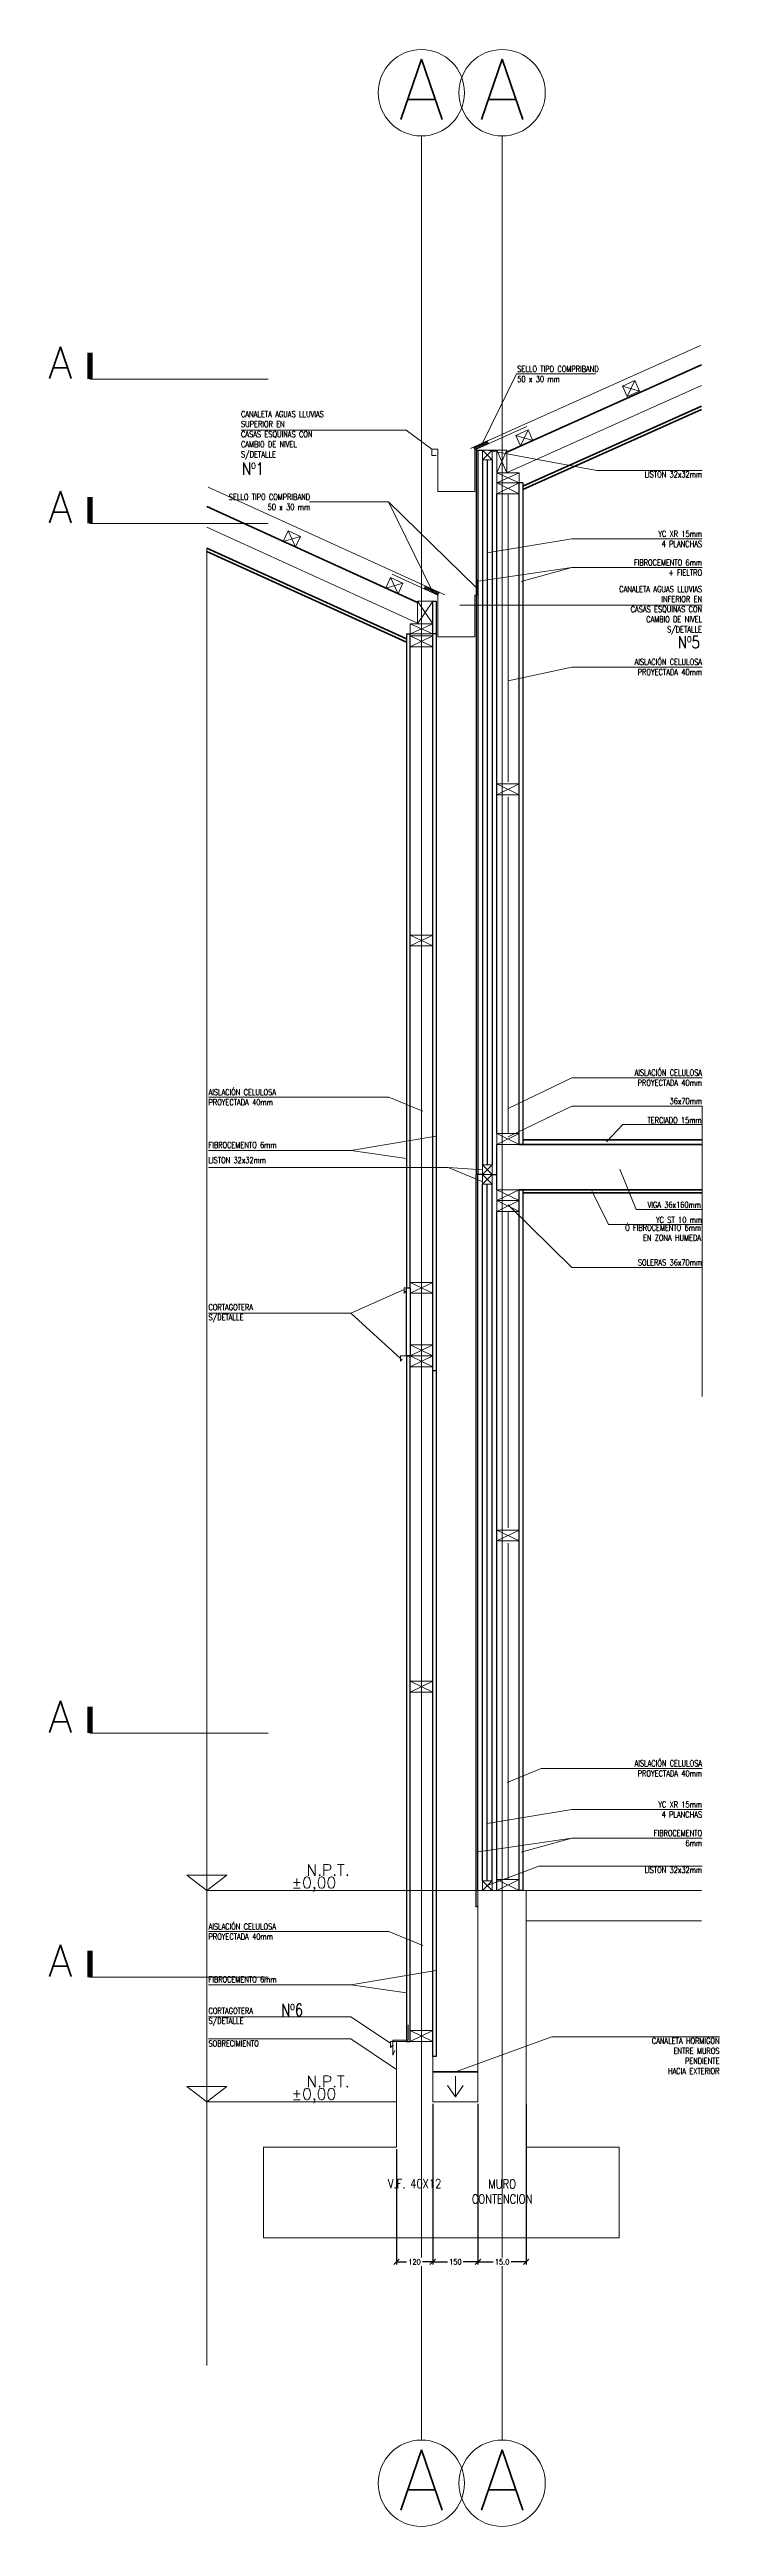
# Model space of a CAD drawing. Header units: metres. Extents: x -2 to 690, y -116 to 73.
# Drawn here: x 475.06 to 477.28, y -89.46 to -81.26 of the extents above; entities that cross this region are included whole.
import ezdxf
from ezdxf.enums import TextEntityAlignment as Align

# ---------------------------------------------------------------- set-up
doc = ezdxf.new("R2010")
doc.units = ezdxf.units.M
doc.header["$LTSCALE"] = 5
doc.header["$MEASUREMENT"] = 0
doc.layers.get('0').update_dxf_attribs({"color": 30})
doc.layers.get('DEFPOINTS').update_dxf_attribs({"color": 210})
doc.layers.add('_AUX', color=210, linetype='Continuous', lineweight=18, plot=False)
for name, color, linetype, lineweight in [('A-ANNO-DIMS', 3, 'Continuous', 18), ('A-ANNO-SYMB', 3, 'Continuous', 18), ('A-ANNO-TEXT', 3, 'Continuous', 18), ('A-DETL-MCUT', 4, 'Continuous', 25), ('A-DETL-PATT', 8, 'Continuous', 18), ('A-ELEV-IDEN', 3, 'Continuous', 18), ('A-ELEV-MBE1', 7, 'Continuous', 35), ('A-ELEV-MBE2', 4, 'Continuous', 25), ('A-WALL-PATT', 8, 'Continuous', 18), ('A-WALL-STUD', 3, 'Continuous', 18)]:
    doc.layers.add(name, color=color, linetype=linetype, lineweight=lineweight)
doc.styles.add('E-ROMANS', font='romans.shx', dxfattribs={"width": 0.8})
doc.dimstyles.new('E-0010_TICK_18', dxfattribs={"dimscale": 0.001, "dimtxt": 18, "dimasz": 18, "dimexe": 9, "dimexo": 6, "dimgap": 9, "dimtad": 0, "dimdec": 0, "dimlfac": 1000, "dimzin": 0, "dimdsep": 46, "dimtxsty": 'E-ROMANS', "dimblk": 'OBLIQUE', "dimcen": 9, "dimclrd": 256, "dimclre": 256, "dimclrt": 256, "dimadec": 0, "dimazin": 0, "dimtfac": 1, "dimtdec": 0, "dimtmove": 1, "dimatfit": 3, "dimldrblk": 'OPEN90', "dimfxl": 1, "dimtfill": 1, "dimtolj": 1, "dimtzin": 0, "dimarcsym": 0})

msp = doc.modelspace()

# ---------------------------------------------------------------- texts
at = {"layer": 'A-ANNO-TEXT', "style": 'E-ROMANS'}
for s, insert, char_height, attachment_point in [('SELLO TIPO COMPRIBAND\\P50 x 30 mm', (476.6079, -82.3331), 0.02, 4), ('CANALETA AGUAS LLUVIAS\\PSUPERIOR EN\\PCASAS ESQUINAS CON \\PCAMBIO DE NIVEL\\PS/DETALLE', (475.6926, -82.5358), 0.02, 4), ('Nº1', (475.7323, -82.6265), 0.04, 2), ('SELLO TIPO COMPRIBAND\\P50 x 30 mm', (475.9215, -82.7568), 0.02, 6), ('LISTON 32x32mm', (477.22, -82.6554), 0.02, 3), ('YC XR 15mm\\P4 PLANCHAS', (477.22, -82.8792), 0.02, 6), ('FIBROCEMENTO 6mm\\P+ FIELTRO', (477.22, -82.974), 0.02, 6), ('CANALETA AGUAS LLUVIAS\\PINFERIOR EN\\PCASAS ESQUINAS CON \\PCAMBIO DE NIVEL\\PS/DETALLE', (477.22, -83.1151), 0.02, 6), ('Nº5', (477.1763, -83.2008), 0.04, 2), ('AISLACIÓN CELULOSA\\PPROYECTADA 40mm', (477.22, -83.3031), 0.02, 6), ('AISLACIÓN CELULOSA\\PPROYECTADA 40mm', (475.5848, -84.7273), 0.02, 4), ('AISLACIÓN CELULOSA\\PPROYECTADA 40mm', (477.22, -84.6627), 0.02, 6), ('36x70mm', (477.22, -84.74), 0.02, 6), ('TERCIADO 15mm', (477.2188, -84.8035), 0.02, 6), ('FIBROCEMENTO 6mm', (475.5848, -84.8856), 0.02, 4), ('LISTON 32x32mm', (475.5848, -84.9357), 0.02, 4), ('VIGA 36x160mm', (477.2164, -85.0835), 0.02, 6), ('Ó FIBROCEMENTO 6mm\\PEN ZONA HUMEDA', (477.2169, -85.176), 0.02, 6), ('YC ST 10 mm', (477.22, -85.1333), 0.02, 6), ('SOLERAS 36x70mm', (477.22, -85.2744), 0.02, 6), ('CORTAGOTERA\\PS/DETALLE', (475.5848, -85.4424), 0.02, 4), ('AISLACIÓN CELULOSA\\PPROYECTADA 40mm', (477.22, -86.9492), 0.02, 6), ('YC XR 15mm\\P4 PLANCHAS', (477.22, -87.0854), 0.02, 6), ('FIBROCEMENTO\\P6mm', (477.22, -87.1802), 0.02, 6), ('LISTON 32x32mm', (477.22, -87.2755), 0.02, 3), ('AISLACIÓN CELULOSA\\PPROYECTADA 40mm', (475.5848, -87.4895), 0.02, 4), ('FIBROCEMENTO 6mm', (475.5848, -87.6478), 0.02, 4), ('Nº6', (475.8617, -87.729), 0.04, 2), ('CORTAGOTERA\\PS/DETALLE', (475.5848, -87.7715), 0.02, 4), ('SOBRECIMIENTO', (475.5848, -87.8598), 0.02, 4), ('CANALETA HORMIGON\\PENTRE MUROS\\PPENDIENTE \\PHACIA EXTERIOR', (477.2778, -87.8411), 0.02, 3), ('\\pi-0.09,l0.09,t0.09;V.F. 40X12', (476.2676, -88.3241), 0.03, 5), ('\\pi-0.09,l0.09,t0.09;MURO \\PCONTENCION', (476.5576, -88.35), 0.03, 5)]:
    msp.add_mtext(s, dxfattribs=dict(at, insert=insert, char_height=char_height, attachment_point=attachment_point))
for p in [(476.2901, -81.3909), (476.5576, -81.3909), (476.2901, -89.3046), (476.5576, -89.3046)]:
    msp.add_attdef('A', text='0.00', height=0.2, dxfattribs=at).set_placement(p, align=Align.MIDDLE_CENTER)
for p in [(475.0536, -82.2957), (475.0536, -82.7733), (475.0536, -86.778), (475.0536, -87.586)]:
    msp.add_attdef('A', text='CORTE', height=0.10493, dxfattribs=at).set_placement(p, align=Align.MIDDLE_LEFT)
for tag, text, p in [('%%P0,00', '0.00', (475.9338, -87.3575)), ('N.P.T.', 'N.', (475.981, -87.3157)), ('N.P.T.', 'N.', (475.981, -88.0157)), ('%%P0,00', '0.00', (475.9338, -88.0575))]:
    msp.add_attdef(tag, text=text, height=0.0375, dxfattribs=at).set_placement(p, align=Align.BOTTOM_CENTER)

# ---------------------------------------------------------------- blocks, each defined once
blk = doc.blocks.new('_Oblique')
at = {"color": 0, "linetype": 'ByBlock', "lineweight": -2}
blk.add_line((-0.5, -0.5), (0.5, 0.5), dxfattribs=at)
blk = doc.blocks.new('*D12')
at = {"layer": 'A-ANNO-DIMS', "lineweight": -2, "transparency": 16777216}
for p, q in [((476.3276, -88.0594), (476.3276, -88.5918)), ((476.4776, -88.0594), (476.4776, -88.5918)), ((476.3276, -88.5828), (476.3761, -88.5828)), ((476.4776, -88.5828), (476.4291, -88.5828))]:
    blk.add_line(p, q, dxfattribs=at)
at = {"layer": 'DEFPOINTS', "color": 0, "transparency": 16777216}
for p in [(476.3276, -88.0534), (476.4776, -88.0534), (476.4776, -88.5828)]:
    blk.add_point(p, dxfattribs=at)
at = {"layer": 'A-ANNO-DIMS', "lineweight": -2, "transparency": 16777216, "xscale": 0.018, "yscale": 0.018, "zscale": 0.018, "rotation": 180}
blk.add_blockref('_Oblique', (476.3276, -88.5828), dxfattribs=at)
at = {"layer": 'A-ANNO-DIMS', "lineweight": -2, "transparency": 16777216, "xscale": 0.018, "yscale": 0.018, "zscale": 0.018}
blk.add_blockref('_Oblique', (476.4776, -88.5828), dxfattribs=at)
at = {"layer": 'A-ANNO-DIMS', "transparency": 16777216, "insert": (476.4026, -88.5828), "char_height": 0.018, "attachment_point": 5, "style": 'E-ROMANS', "bg_fill": 3, "box_fill_scale": 1.25, "bg_fill_color": 256, "bg_fill_true_color": 13158600, "bg_fill_transparency": 0}
blk.add_mtext('\\A1;150', dxfattribs=at)
blk = doc.blocks.new('_Open90')
at = {"color": 0, "linetype": 'ByBlock', "lineweight": -2}
for p, q in [((0, 0), (-1, 0)), ((-0.5, 0.5), (0, 0)), ((0, 0), (-0.5, -0.5))]:
    blk.add_line(p, q, dxfattribs=at)
blk = doc.blocks.new('*D962')
at = {"layer": 'A-ANNO-DIMS', "lineweight": -2, "transparency": 16777216}
for p, q in [((476.3276, -88.0594), (476.3276, -88.5918)), ((476.2076, -88.2094), (476.2076, -88.5918)), ((476.2076, -88.5828), (476.2411, -88.5828)), ((476.3276, -88.5828), (476.2941, -88.5828))]:
    blk.add_line(p, q, dxfattribs=at)
at = {"layer": 'DEFPOINTS', "color": 0, "transparency": 16777216}
for p in [(476.3276, -88.0534), (476.2076, -88.2034)]:
    blk.add_point(p, dxfattribs=at)
at = {"layer": 'A-ANNO-DIMS', "lineweight": -2, "transparency": 16777216, "xscale": 0.018, "yscale": 0.018, "zscale": 0.018, "rotation": 180}
blk.add_blockref('_Oblique', (476.2076, -88.5828), dxfattribs=at)
at = {"layer": 'A-ANNO-DIMS', "lineweight": -2, "transparency": 16777216, "xscale": 0.018, "yscale": 0.018, "zscale": 0.018}
blk.add_blockref('_Oblique', (476.3276, -88.5828), dxfattribs=at)
at = {"layer": 'A-ANNO-DIMS', "transparency": 16777216, "insert": (476.2676, -88.5828), "char_height": 0.018, "attachment_point": 5, "style": 'E-ROMANS', "bg_fill": 3, "box_fill_scale": 1.25, "bg_fill_color": 256, "bg_fill_true_color": 13158600, "bg_fill_transparency": 0}
blk.add_mtext('\\A1;120', dxfattribs=at)
at = {"layer": 'DEFPOINTS', "color": 0, "transparency": 16777216}
blk.add_point((476.3276, -88.5828), dxfattribs=at)
blk = doc.blocks.new('*D963')
at = {"layer": 'A-ANNO-DIMS', "lineweight": -2, "transparency": 16777216}
for p, q in [((476.4776, -88.0594), (476.4776, -88.5918)), ((476.6376, -88.0594), (476.6376, -88.5918)), ((476.4776, -88.5828), (476.5277, -88.5828)), ((476.6376, -88.5828), (476.5875, -88.5828))]:
    blk.add_line(p, q, dxfattribs=at)
at = {"layer": 'DEFPOINTS', "color": 0, "transparency": 16777216}
for p in [(476.4776, -88.0534), (476.6376, -88.0534), (476.6376, -88.5828)]:
    blk.add_point(p, dxfattribs=at)
at = {"layer": 'A-ANNO-DIMS', "lineweight": -2, "transparency": 16777216, "xscale": 0.018, "yscale": 0.018, "zscale": 0.018, "rotation": 180}
blk.add_blockref('_Oblique', (476.4776, -88.5828), dxfattribs=at)
at = {"layer": 'A-ANNO-DIMS', "lineweight": -2, "transparency": 16777216, "xscale": 0.018, "yscale": 0.018, "zscale": 0.018}
blk.add_blockref('_Oblique', (476.6376, -88.5828), dxfattribs=at)
at = {"layer": 'A-ANNO-DIMS', "transparency": 16777216, "insert": (476.5576, -88.5828), "char_height": 0.018, "attachment_point": 5, "style": 'E-ROMANS', "bg_fill": 3, "box_fill_scale": 1.25, "bg_fill_color": 256, "bg_fill_true_color": 13158600, "bg_fill_transparency": 0}
blk.add_mtext('\\A1;15.0', dxfattribs=at)

# ---------------------------------------------------------------- hatches: boundary and pattern name
at = {"layer": 'A-DETL-PATT'}
h = msp.add_hatch(dxfattribs=at)
h.set_pattern_fill('HONEY', color=256, scale=0.0008, angle=41.52733, style=0)
h.set_pattern_definition([(221.5273325, (920.239181, 271.4312112), (-0.004310670362, -0.00087915796), [0.00254, -0.00508]), (101.5273325, (920.239181, 271.4312112), (0.001393962053, 0.004172729021), [0.00254, -0.00508]), (161.5273325, (920.239181, 271.4312112), (-0.0029167083084, 0.003293571061), [-0.00508, 0.00254])])
h.paths.add_polyline_path([(476.5127, -82.5638), (476.5086, -82.5546), (476.463, -82.5751), (476.4671, -82.5842)])
h = msp.add_hatch(dxfattribs=at)
h.set_pattern_fill('HONEY', color=256, scale=0.0008, angle=-6.89723, style=0)
h.set_pattern_definition([(173.10277417, (1035.6214887, -180.095806), (-0.00351826788, 0.0026413233065), [0.00254, -0.00508]), (53.10277417, (1035.6214887, -180.095806), (0.004046587023, 0.0017262477085), [0.00254, -0.00508]), (113.10277417, (1035.6214887, -180.095806), (0.000528319143, 0.004367571015), [-0.00508, 0.00254])])
h.paths.add_polyline_path([(476.3446, -83.0648), (476.3487, -83.0557), (476.3032, -83.0351), (476.299, -83.0442)])
h = msp.add_hatch(dxfattribs=at)
h.set_pattern_fill('HONEY', color=256, scale=0.0008, angle=-72.58279, style=0)
h.set_pattern_definition([(107.4172091, (618.3221746, -632.6855093), (0.000958411243, 0.004293744936), [0.00254, -0.00508]), (347.4172091, (618.3221746, -632.6855093), (0.0032392865705, -0.002976880952), [0.00254, -0.00508]), (47.4172091, (618.3221746, -632.6855093), (0.004197697814, 0.001316863984), [-0.00508, 0.00254])])
h.paths.add_polyline_path([(476.4716, -83.0148), (476.4716, -83.0648), (476.4776, -83.0648), (476.4776, -83.0148)])

# ---------------------------------------------------------------- linework, layer by layer
at = {"layer": '_AUX'}
msp.add_lwpolyline([(475.5794, -82.9092), (475.5794, -88.9259)], dxfattribs=at)
at = {"layer": '_AUX', "color": 4}
for points in [[(476.2526, -85.3334), (476.2526, -85.3584), (476.2332, -85.3584), (476.2332, -85.3759), (476.2389, -85.3693)], [(476.2526, -85.5334), (476.2526, -85.5834), (476.2212, -85.5834), (476.2212, -85.6009), (476.2268, -85.5943)], [(476.2526, -87.8034), (476.2526, -87.8534), (476.2076, -87.8534), (476.1876, -87.8534), (476.1876, -87.8734), (476.1968, -87.864)]]:
    msp.add_lwpolyline(points, dxfattribs=at)
at = {"layer": 'A-ANNO-DIMS'}
msp.add_line((477.22, -84.7568), (477.22, -85.7182), dxfattribs=at)
at = {"layer": 'A-ANNO-SYMB', "ltscale": 10}
for p, q in [((476.2901, -89.1727), (476.2901, -81.5451)), ((476.5576, -89.1727), (476.5576, -81.5451))]:
    msp.add_line(p, q, dxfattribs=at)
at = {"layer": 'A-ANNO-SYMB'}
for p, q in [((475.7828, -82.3502), (475.1919, -82.3502)), ((475.7828, -82.8277), (475.1919, -82.8277)), ((475.7828, -86.8325), (475.1919, -86.8325)), ((476.6376, -87.3534), (476.4776, -87.3534)), ((476.4776, -87.3534), (476.4776, -88.0534)), ((477.2186, -87.3534), (476.6376, -87.3534)), ((476.6376, -88.2034), (476.6376, -87.3534)), ((477.2186, -87.4534), (476.6376, -87.4534)), ((475.7828, -87.6405), (475.1919, -87.6405)), ((476.2076, -88.2034), (476.2076, -87.8534)), ((476.2076, -87.8534), (476.3276, -87.8534)), ((476.3276, -87.8534), (476.3276, -88.0534)), ((476.2076, -88.0534), (475.5794, -88.0534))]:
    msp.add_line(p, q, dxfattribs=at)
for points in [[(476.4533, -82.5794), (477.2145, -82.2387)], [(476.639, -82.5072), (476.4671, -82.5842), (476.4671, -82.7224), (476.3446, -82.7224), (476.3446, -82.5824), (476.3246, -82.5824), (476.3246, -82.6024), (476.3391, -82.6024)], [(476.4671, -82.5842), (476.5127, -82.5638), (476.5086, -82.5546), (476.463, -82.5751), (476.4671, -82.5842)], [(476.3682, -83.0645), (475.5837, -82.7073)], [(476.193, -82.9963), (476.3446, -83.0648), (476.3446, -83.203), (476.4674, -83.203), (476.4674, -83.0648), (476.4776, -83.0648), (476.4776, -82.9963), (476.4776, -82.9963)], [(476.299, -83.0442), (476.3446, -83.0648), (476.3487, -83.0557), (476.3032, -83.0351), (476.299, -83.0442)], [(476.4716, -83.0148), (476.4716, -83.0648), (476.4776, -83.0648), (476.4776, -83.0148), (476.4716, -83.0148)], [(475.5133, -87.3025), (475.6454, -87.3025)], [(475.5133, -87.3025), (475.5794, -87.3534), (475.6454, -87.3025)], [(476.2458, -87.7985), (476.2458, -87.8485), (476.195, -87.8485), (476.195, -87.8985), (476.2027, -87.8829)], [(475.5133, -88.0025), (475.6454, -88.0025)], [(475.5133, -88.0025), (475.5794, -88.0534), (475.6454, -88.0025)], [(476.4776, -88.0534), (476.3276, -88.0534)], [(476.2076, -88.2034), (475.7676, -88.2034), (475.7676, -88.5034), (476.9457, -88.5034), (476.9457, -88.2034), (476.6376, -88.2034)]]:
    msp.add_lwpolyline(points, dxfattribs=at)
at = {"layer": 'A-ANNO-SYMB', "const_width": 0.0175}
for points in [[(475.1919, -82.3502), (475.1919, -82.2627)], [(475.1919, -82.8277), (475.1919, -82.7402)], [(475.1919, -86.8325), (475.1919, -86.745)], [(475.1919, -87.6405), (475.1919, -87.553)]]:
    msp.add_lwpolyline(points, dxfattribs=at)
at = {"layer": 'A-ANNO-SYMB'}
for centre in [(476.2901, -81.402), (476.5576, -81.402), (476.2901, -89.3158), (476.5576, -89.3158)]:
    msp.add_circle(centre, 0.143, dxfattribs=at)
at = {"layer": 'A-ANNO-TEXT'}
for p, q in [((476.6047, -82.3322), (476.8671, -82.3322)), ((476.3246, -82.5824), (476.2401, -82.5194)), ((476.8711, -82.6526), (476.5086, -82.5854)), ((476.1814, -82.756), (475.919, -82.756)), ((476.1814, -82.756), (476.4716, -83.0398)), ((476.7884, -82.974), (476.4716, -83.0202)), ((476.0562, -84.9033), (476.3396, -84.856)), ((476.9571, -84.8175), (476.9031, -84.8751)), ((477.0018, -85.0985), (476.9477, -84.9651)), ((476.9096, -85.1483), (476.8555, -85.039)), ((476.7884, -87.1802), (476.4716, -87.2264)), ((476.6788, -87.2728), (476.5086, -87.3374)), ((476.0562, -87.6655), (476.3396, -87.6182))]:
    msp.add_line(p, q, dxfattribs=at)
for points in [[(476.6047, -82.3322), (476.4888, -82.569)], [(475.6926, -82.5194), (476.1242, -82.5194), (476.2401, -82.5194)], [(477.22, -82.6526), (476.8711, -82.6526), (476.8711, -82.6526)], [(476.1814, -82.756), (476.3257, -83.0507)], [(477.22, -82.8792), (476.7884, -82.8792), (476.5086, -82.9254)], [(477.22, -82.974), (476.7884, -82.974), (476.6206, -83.0202)], [(477.22, -83.0987), (476.7884, -83.0987), (476.4175, -83.0987)], [(477.22, -83.3031), (476.7884, -83.3031), (476.5771, -83.3492)], [(477.22, -84.6627), (476.7884, -84.6627), (476.5771, -84.7644)], [(475.5848, -84.7273), (476.1826, -84.7273), (476.2953, -84.7735)], [(477.22, -84.7568), (476.7884, -84.7568), (476.5771, -84.8584)], [(477.22, -84.8175), (476.9571, -84.8175)], [(475.5848, -84.9033), (476.0562, -84.9033), (476.2406, -84.9305)], [(475.5848, -84.9602), (476.3785, -84.9602), (476.4912, -85.0063)], [(476.3785, -84.9602), (476.4926, -84.9674)], [(477.22, -85.2912), (476.7884, -85.2912), (476.5771, -85.0834)], [(477.22, -85.0985), (477.0018, -85.0985)], [(477.22, -85.1483), (476.9096, -85.1483)], [(475.5848, -85.4424), (476.0562, -85.4424), (476.2332, -85.3643)], [(476.0562, -85.4424), (476.2212, -85.5922)], [(477.22, -86.9492), (476.6872, -86.9492), (476.5745, -86.9954)], [(477.22, -87.0854), (476.7884, -87.0854), (476.5086, -87.1316)], [(477.22, -87.1802), (476.7884, -87.1802), (476.6206, -87.2264)], [(477.22, -87.2728), (476.7884, -87.2728), (476.6788, -87.2728)], [(475.5848, -87.4895), (476.1826, -87.4895), (476.2953, -87.5357)], [(475.5848, -87.6655), (476.0562, -87.6655), (476.2406, -87.6927)], [(475.5848, -87.7715), (476.0562, -87.7715), (476.1876, -87.8592)], [(475.5848, -87.8445), (476.0562, -87.8445), (476.2076, -87.9456)], [(477.2778, -87.8381), (476.7223, -87.8381), (476.4026, -87.9534)]]:
    msp.add_lwpolyline(points, dxfattribs=at)
at = {"layer": 'A-DETL-MCUT'}
for p, q in [((476.4716, -82.5854), (476.4716, -84.9834)), ((476.4716, -82.5854), (476.4776, -82.5854)), ((476.4776, -82.5854), (476.4776, -84.9834)), ((476.4776, -82.5854), (476.4926, -82.5854)), ((476.4926, -82.6174), (476.4926, -84.9514)), ((476.5086, -82.6174), (476.5086, -84.9514)), ((476.5246, -82.5854), (476.5396, -82.5854)), ((476.5246, -82.6174), (476.5246, -84.9514)), ((476.5396, -84.8474), (476.5396, -82.7294)), ((476.6267, -82.6934), (476.6146, -82.6934)), ((476.2406, -83.1934), (476.2526, -83.1934)), ((476.5396, -85.0334), (476.5396, -84.8834)), ((476.4716, -87.4074), (476.4716, -84.9834)), ((476.4926, -84.9834), (476.4716, -84.9834)), ((476.4776, -87.3534), (476.4776, -84.9834)), ((476.4926, -87.3214), (476.4926, -85.0154)), ((476.5086, -87.3214), (476.5086, -85.0154)), ((476.5246, -84.9834), (476.5396, -84.9834)), ((476.5246, -87.3214), (476.5246, -85.0154)), ((476.5396, -87.3534), (476.5396, -85.1054)), ((476.2406, -85.5834), (476.2526, -85.5834)), ((476.4776, -87.4074), (476.4716, -87.4074))]:
    msp.add_line(p, q, dxfattribs=at)
for points in [[(476.6266, -82.6934), (476.6266, -84.8834), (476.6146, -84.8834), (476.6146, -82.6934)], [(476.2406, -83.1934), (476.2406, -85.3584), (476.2526, -85.3584), (476.2526, -83.1934)], [(476.3396, -83.1934), (476.3396, -85.6334), (476.3276, -85.6334), (476.3276, -83.1934)], [(476.6266, -85.0334), (476.6266, -87.3534), (476.6146, -87.3534), (476.6146, -85.0334)], [(476.2406, -85.5834), (476.2406, -87.8534), (476.2526, -87.8534), (476.2526, -85.5834)], [(476.3396, -85.5834), (476.3396, -87.9034), (476.3276, -87.9034), (476.3276, -85.5834)]]:
    msp.add_lwpolyline(points, dxfattribs=at)
for points in [[(476.3276, -83.0854), (476.3396, -83.0854), (476.3396, -83.1934), (476.3276, -83.1934)], [(476.2406, -85.3584), (476.2526, -85.3584), (476.2526, -85.5834), (476.2406, -85.5834)]]:
    msp.add_lwpolyline(points, close=True, dxfattribs=at)
at = {"layer": 'A-ELEV-IDEN', "ltscale": 10}
msp.add_line((475.5794, -87.3534), (476.4776, -87.3534), dxfattribs=at)
at = {"layer": 'A-ELEV-MBE1'}
for p, q in [((477.2186, -84.8684), (476.6266, -84.8684)), ((476.3276, -87.9534), (476.4776, -87.9534))]:
    msp.add_line(p, q, dxfattribs=at)
for points in [[(476.5732, -82.5916), (477.2186, -82.3028)], [(476.6266, -82.7046), (477.2186, -82.4398)], [(476.6266, -82.7156), (477.2186, -82.4507)], [(476.2776, -83.0898), (475.5794, -82.7719)], [(476.2406, -83.2103), (475.5794, -82.9092)], [(476.2406, -83.2213), (475.5794, -82.9202)], [(477.2186, -84.8834), (476.6146, -84.8834), (476.6146, -84.8834)], [(476.6146, -85.0334), (477.2186, -85.0334)], [(476.6266, -85.0434), (477.2186, -85.0434)]]:
    msp.add_lwpolyline(points, dxfattribs=at)
at = {"layer": 'A-ELEV-MBE2'}
msp.add_line((476.3276, -87.8034), (476.3276, -85.5834), dxfattribs=at)
at = {"layer": 'A-WALL-PATT', "ltscale": 5}
for p, q in [((476.5771, -83.6834), (476.5771, -82.7294)), ((476.2901, -84.1834), (476.2901, -83.2434)), ((476.5771, -84.8474), (476.5771, -83.7334)), ((476.2901, -85.3334), (476.2901, -84.2334)), ((476.5771, -86.1534), (476.5771, -85.1054)), ((476.2901, -85.3834), (476.2901, -85.5334)), ((476.2901, -86.6534), (476.2901, -85.6334)), ((476.5771, -87.3174), (476.5771, -86.2034)), ((476.2901, -87.8034), (476.2901, -86.7034))]:
    msp.add_line(p, q, dxfattribs=at)
at = {"layer": 'A-WALL-PATT', "ltscale": 7}
for points in [[(476.5724, -82.6604), (477.2186, -82.3713)], [(476.2776, -83.1585), (475.5794, -82.8405)]]:
    msp.add_lwpolyline(points, dxfattribs=at)
at = {"layer": 'A-WALL-STUD'}
for p, q in [((477.0127, -82.3896), (476.9561, -82.3733)), ((476.9716, -82.408), (476.9972, -82.3549)), ((476.6595, -82.553), (476.6029, -82.5367)), ((476.6184, -82.5714), (476.644, -82.5183)), ((476.5732, -82.6604), (476.5396, -82.5854)), ((476.5732, -82.5854), (476.5396, -82.6604)), ((476.6146, -82.6934), (476.5396, -82.7294)), ((476.5396, -82.6934), (476.6146, -82.7294)), ((475.8326, -82.8872), (475.8893, -82.8713)), ((475.8736, -82.9058), (475.8484, -82.8526)), ((476.1723, -83.0418), (476.229, -83.0259)), ((476.2132, -83.0605), (476.188, -83.0073)), ((476.2776, -83.1604), (476.3276, -83.0854)), ((476.2776, -83.0854), (476.3276, -83.1604)), ((476.2526, -83.2004), (476.3276, -83.2364)), ((476.3276, -83.2004), (476.2526, -83.2364)), ((476.5396, -83.7264), (476.6146, -83.6904)), ((476.6146, -83.7264), (476.5396, -83.6904)), ((476.3276, -84.2264), (476.2526, -84.1904)), ((476.2526, -84.2264), (476.3276, -84.1904)), ((476.5396, -84.8834), (476.6146, -84.8474)), ((476.6146, -84.8834), (476.5396, -84.8474)), ((476.5396, -85.0694), (476.6146, -85.0334)), ((476.6146, -85.0694), (476.5396, -85.0334)), ((476.5396, -85.1054), (476.6146, -85.0694)), ((476.6146, -85.1054), (476.5396, -85.0694)), ((476.3276, -85.3764), (476.2526, -85.3404)), ((476.2526, -85.3764), (476.3276, -85.3404)), ((476.3276, -85.5834), (476.2526, -85.5474)), ((476.2526, -85.5834), (476.3276, -85.5474)), ((476.3276, -85.6194), (476.2526, -85.5834)), ((476.2526, -85.6194), (476.3276, -85.5834)), ((476.6146, -86.1964), (476.5396, -86.1604)), ((476.5396, -86.1964), (476.6146, -86.1604)), ((476.2526, -86.6964), (476.3276, -86.6604)), ((476.3276, -86.6964), (476.2526, -86.6604)), ((476.6146, -87.3534), (476.5396, -87.3174)), ((476.5396, -87.3534), (476.6146, -87.3174)), ((476.2526, -87.8534), (476.3276, -87.8174)), ((476.3276, -87.8534), (476.2526, -87.8174))]:
    msp.add_line(p, q, dxfattribs=at)
for points in [[(476.9716, -82.408), (477.0127, -82.3896), (476.9972, -82.3549), (476.9561, -82.3733)], [(476.6184, -82.5714), (476.6595, -82.553), (476.644, -82.5183), (476.6029, -82.5367)], [(476.6146, -82.6934), (476.5396, -82.6934), (476.5396, -82.7294), (476.6146, -82.7294)], [(475.8736, -82.9058), (475.8326, -82.8872), (475.8484, -82.8526), (475.8893, -82.8713)], [(476.2132, -83.0605), (476.1723, -83.0418), (476.188, -83.0073), (476.229, -83.0259)], [(476.2526, -83.2004), (476.3276, -83.2004), (476.3276, -83.2364), (476.2526, -83.2364)], [(476.5396, -83.7264), (476.6146, -83.7264), (476.6146, -83.6904), (476.5396, -83.6904)], [(476.3276, -84.2264), (476.2526, -84.2264), (476.2526, -84.1904), (476.3276, -84.1904)], [(476.5396, -84.8834), (476.6146, -84.8834), (476.6146, -84.8474), (476.5396, -84.8474)], [(476.5396, -85.0694), (476.6146, -85.0694), (476.6146, -85.0334), (476.5396, -85.0334)], [(476.5396, -85.1054), (476.6146, -85.1054), (476.6146, -85.0694), (476.5396, -85.0694)], [(476.3276, -85.3764), (476.2526, -85.3764), (476.2526, -85.3404), (476.3276, -85.3404)], [(476.3276, -85.5834), (476.2526, -85.5834), (476.2526, -85.5474), (476.3276, -85.5474)], [(476.3276, -85.6194), (476.2526, -85.6194), (476.2526, -85.5834), (476.3276, -85.5834)], [(476.6146, -86.1964), (476.5396, -86.1964), (476.5396, -86.1604), (476.6146, -86.1604)], [(476.2526, -86.6964), (476.3276, -86.6964), (476.3276, -86.6604), (476.2526, -86.6604)], [(476.6146, -87.3534), (476.5396, -87.3534), (476.5396, -87.3174), (476.6146, -87.3174)], [(476.2526, -87.8534), (476.3276, -87.8534), (476.3276, -87.8174), (476.2526, -87.8174)]]:
    msp.add_lwpolyline(points, close=True, dxfattribs=at)
for points in [[(476.5246, -82.6174), (476.5246, -82.5854), (476.4926, -82.5854), (476.4926, -82.6174), (476.5246, -82.6174)], [(476.5246, -82.5854), (476.4926, -82.6174)], [(476.4926, -82.5854), (476.5246, -82.6174)], [(476.5396, -82.5854), (476.5732, -82.5854), (476.5732, -82.5854), (476.5732, -82.6604), (476.5396, -82.6604), (476.5396, -82.5854)], [(476.6146, -82.6934), (476.6146, -82.6934), (476.6146, -82.6604), (476.6016, -82.6604), (476.5396, -82.6604), (476.5396, -82.6934), (476.6146, -82.6934)], [(476.6146, -82.6604), (476.5396, -82.6934)], [(476.5396, -82.6604), (476.6146, -82.6934)], [(476.3276, -83.0854), (476.2776, -83.0854), (476.2776, -83.0854), (476.2776, -83.1604), (476.3276, -83.1604), (476.3276, -83.0854)], [(476.2526, -83.1934), (476.2526, -83.1934), (476.2526, -83.1604), (476.2656, -83.1604), (476.3276, -83.1604), (476.3276, -83.1934), (476.2526, -83.1934)], [(476.2526, -83.1604), (476.3276, -83.1934)], [(476.3276, -83.1604), (476.2526, -83.1934)], [(476.5246, -84.9514), (476.5246, -84.9834), (476.4926, -84.9834), (476.4926, -84.9514), (476.5246, -84.9514)], [(476.5246, -84.9834), (476.4926, -84.9514)], [(476.4926, -84.9834), (476.5246, -84.9514)], [(476.5246, -85.0154), (476.5246, -84.9834), (476.4926, -84.9834), (476.4926, -85.0154), (476.5246, -85.0154)], [(476.5246, -84.9834), (476.4926, -85.0154)], [(476.4926, -84.9834), (476.5246, -85.0154)], [(476.5246, -87.3534), (476.5246, -87.3214), (476.4926, -87.3214), (476.4926, -87.3534), (476.5246, -87.3534)], [(476.5246, -87.3214), (476.4926, -87.3534)], [(476.4926, -87.3214), (476.5246, -87.3534)]]:
    msp.add_lwpolyline(points, dxfattribs=at)

msp.set_redraw_order([(e.dxf.handle, doc.entitydb.next_handle()) for e in msp.query("TEXT MTEXT ATTDEF DIMENSION ARC_DIMENSION")])  # texts and dimensions are drawn at this point

# ---------------------------------------------------------------- next in the draw order: dimensions: what is measured, and where the dimension line sits
at = {"layer": 'A-ANNO-DIMS'}
dim = msp.add_linear_dim(base=(476.4776, -88.5828), p1=(476.3276, -88.0534), p2=(476.4776, -88.0534), dimstyle='E-0010_TICK_18', dxfattribs=at)
dim.commit()
dim.dimension.update_dxf_attribs({"geometry": '*D12', "text_midpoint": (476.4026, -88.5828)})

# ---------------------------------------------------------------- next in the draw order: linework, layer by layer
at = {"layer": 'A-ELEV-IDEN', "ltscale": 10}
msp.add_lwpolyline([(476.4026, -87.9681), (476.4026, -88.0361)], dxfattribs=at)

# ---------------------------------------------------------------- next in the draw order: dimensions: what is measured, and where the dimension line sits
at = {"layer": 'A-ANNO-DIMS'}
dim = msp.add_linear_dim(base=(476.3276, -88.5828), p1=(476.2076, -88.2034), p2=(476.3276, -88.0534), dimstyle='E-0010_TICK_18', dxfattribs=at)
dim.commit()
dim.dimension.update_dxf_attribs({"geometry": '*D962', "text_midpoint": (476.2676, -88.5828)})
dim = msp.add_linear_dim(base=(476.6376, -88.5828), p1=(476.4776, -88.0534), p2=(476.6376, -88.0534), text='15.0', dimstyle='E-0010_TICK_18', dxfattribs=at)
dim.commit()
dim.dimension.update_dxf_attribs({"geometry": '*D963', "text_midpoint": (476.5576, -88.5828)})

# ---------------------------------------------------------------- next in the draw order: linework, layer by layer
at = {"layer": 'A-ELEV-IDEN', "ltscale": 10}
for points in [[(476.4026, -88.0361), (476.3765, -87.9986)], [(476.4026, -88.0361), (476.4287, -87.9986)]]:
    msp.add_lwpolyline(points, dxfattribs=at)

doc.saveas('drawing.dxf')
